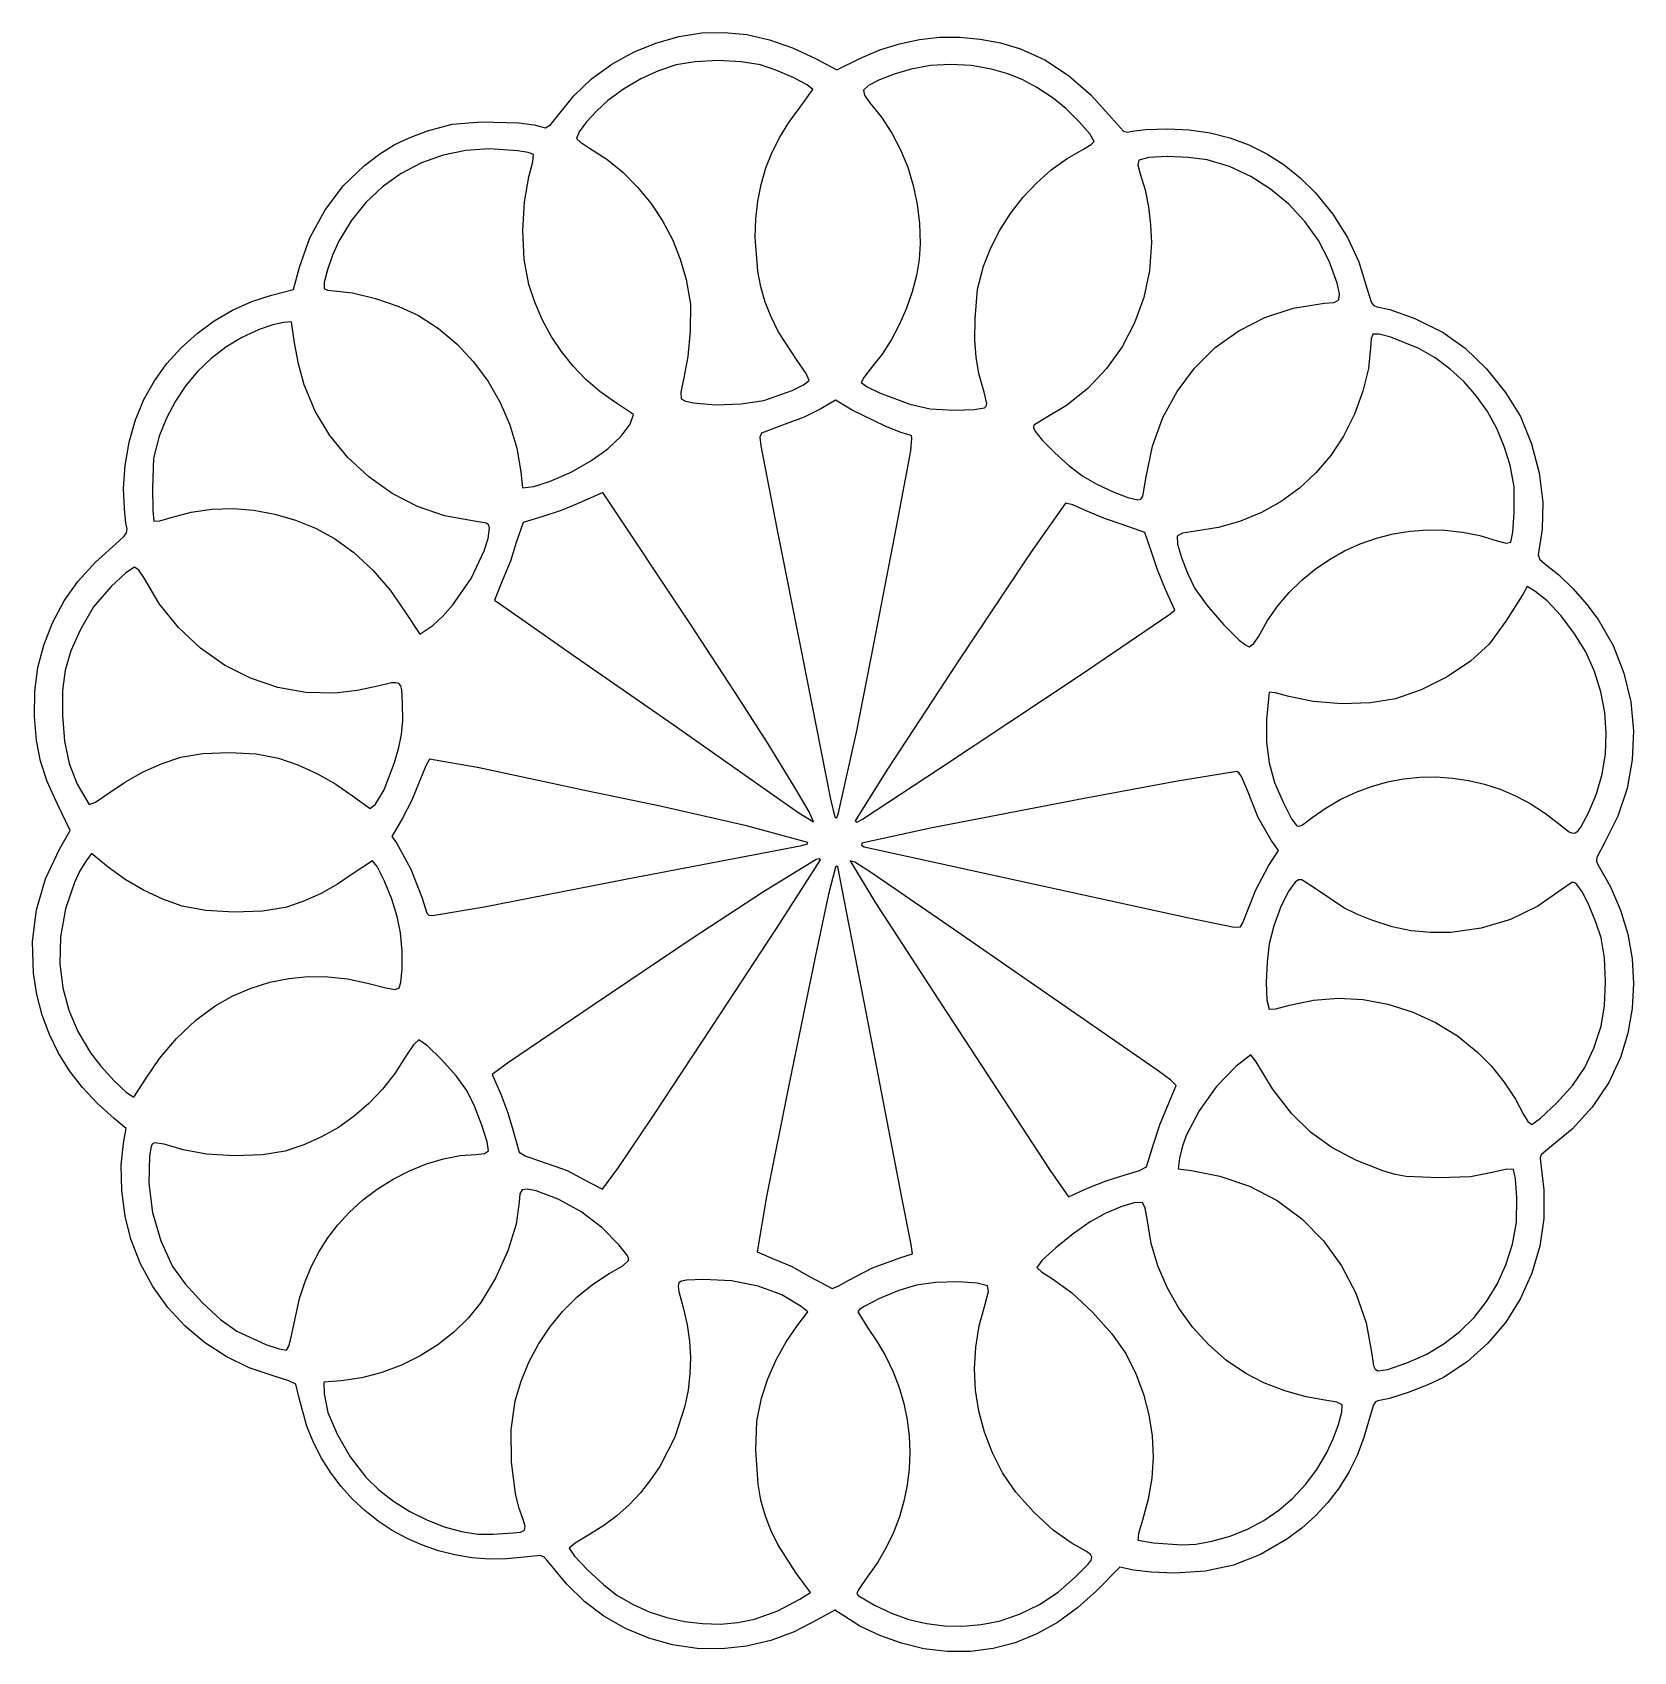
# Model space of a CAD drawing. Extents: x 0 to 11.6, y 0.2 to 11.9.
import ezdxf

# ---------------------------------------------------------------- set-up
doc = ezdxf.new("R2010")
doc.units = 0

msp = doc.modelspace()

# ---------------------------------------------------------------- linework, layer by layer
at = {"layer": 'Layer 1', "color": 7, "linetype": 'CONTINUOUS'}
for p, q in [((4.368936, 11.80332), (4.532538, 11.869558)), ((4.532538, 11.869558), (4.695777, 11.915155)), ((4.695777, 11.915155), (4.858959, 11.940097)), ((4.858959, 11.940097), (5.022392, 11.944375)), ((5.022392, 11.944375), (5.186381, 11.927976)), ((5.186381, 11.927976), (5.351233, 11.890889)), ((5.351233, 11.890889), (5.517256, 11.833103)), ((6.293546, 11.861984), (6.438675, 11.892636)), ((6.438675, 11.892636), (6.585304, 11.908569)), ((6.585304, 11.908569), (6.732721, 11.90974)), ((6.732721, 11.90974), (6.880213, 11.896107)), ((6.880213, 11.896107), (7.027067, 11.86763)), ((7.027067, 11.86763), (7.172572, 11.824267)), ((4.206337, 11.714465), (4.368936, 11.80332)), ((5.517256, 11.833103), (5.684754, 11.754606)), ((5.684754, 11.754606), (5.839005, 11.673187)), ((5.839005, 11.673187), (6.01064, 11.756683)), ((6.01064, 11.756683), (6.15063, 11.816652)), ((6.15063, 11.816652), (6.293546, 11.861984)), ((7.172572, 11.824267), (7.348019, 11.744826)), ((4.05933, 11.607599), (4.206337, 11.714465)), ((4.5459, 11.666178), (4.416218, 11.606365)), ((4.672548, 11.708671), (4.5459, 11.666178)), ((4.81152, 11.731708), (4.672548, 11.708671)), ((4.978174, 11.739259), (4.81152, 11.731708)), ((5.145544, 11.731353), (4.978174, 11.739259)), ((5.286664, 11.708018), (5.145544, 11.731353)), ((5.397255, 11.670347), (5.286664, 11.708018)), ((5.521939, 11.616498), (5.397255, 11.670347)), ((6.25562, 11.640822), (6.148344, 11.599368)), ((6.379422, 11.677682), (6.25562, 11.640822)), ((6.519848, 11.703803), (6.379422, 11.677682)), ((6.66631, 11.71253), (6.519848, 11.703803)), ((6.814986, 11.703864), (6.66631, 11.71253)), ((6.96205, 11.677803), (6.814986, 11.703864)), ((7.079832, 11.644561), (6.96205, 11.677803)), ((7.185371, 11.602374), (7.079832, 11.644561)), ((7.348019, 11.744826), (7.520334, 11.632393)), ((7.520334, 11.632393), (7.684089, 11.491065)), ((3.929985, 11.484444), (4.05933, 11.607599)), ((4.291201, 11.533248), (4.178548, 11.450846)), ((4.416218, 11.606365), (4.291201, 11.533248)), ((5.623812, 11.563823), (5.521939, 11.616498)), ((5.566843, 11.393224), (5.665971, 11.529674)), ((5.665971, 11.529674), (5.623812, 11.563823)), ((6.070279, 11.558926), (6.03411, 11.525101)), ((6.03411, 11.525101), (6.041297, 11.487857)), ((6.148344, 11.599368), (6.070279, 11.558926)), ((7.290892, 11.545505), (7.185371, 11.602374)), ((7.408616, 11.468218), (7.290892, 11.545505)), ((3.820368, 11.34672), (3.929985, 11.484444)), ((4.178548, 11.450846), (4.097083, 11.375824)), ((6.041297, 11.487857), (6.077476, 11.435555)), ((6.077476, 11.435555), (6.163237, 11.328052)), ((7.501892, 11.391941), (7.408616, 11.468218)), ((7.684089, 11.491065), (7.83386, 11.324939)), ((3.047574, 11.277457), (3.259916, 11.294585)), ((3.259916, 11.294585), (3.532149, 11.288104)), ((3.532149, 11.288104), (3.641908, 11.2729)), ((3.761567, 11.272999), (3.820368, 11.34672)), ((4.023625, 11.294902), (3.970506, 11.222972)), ((4.097083, 11.375824), (4.023625, 11.294902)), ((5.424773, 11.184973), (5.490586, 11.29106)), ((5.490586, 11.29106), (5.566843, 11.393224)), ((6.163237, 11.328052), (6.23799, 11.213643)), ((7.599279, 11.29655), (7.501892, 11.391941)), ((7.67593, 11.208266), (7.599279, 11.29655)), ((7.83386, 11.324939), (7.920188, 11.228701)), ((2.626829, 11.127415), (2.736571, 11.179603)), ((2.736571, 11.179603), (2.86918, 11.22895)), ((2.86918, 11.22895), (3.047574, 11.277457)), ((3.641908, 11.2729), (3.724536, 11.250624)), ((3.724536, 11.250624), (3.761567, 11.272999)), ((3.970506, 11.222972), (3.95006, 11.174927)), ((3.95006, 11.174927), (3.977915, 11.146768)), ((5.369355, 11.074829), (5.424773, 11.184973)), ((6.23799, 11.213643), (6.301544, 11.092865)), ((7.707002, 11.153309), (7.67593, 11.208266)), ((7.920188, 11.228701), (7.948116, 11.220372)), ((7.948116, 11.220372), (7.982781, 11.227518)), ((7.982781, 11.227518), (8.082552, 11.239293)), ((8.082552, 11.239293), (8.240795, 11.24419)), ((8.240795, 11.24419), (8.397677, 11.236877)), ((8.397677, 11.236877), (8.548348, 11.214994)), ((8.548348, 11.214994), (8.692612, 11.178625)), ((8.692612, 11.178625), (8.830273, 11.127854)), ((2.411462, 10.979355), (2.523833, 11.063596)), ((2.523833, 11.063596), (2.626829, 11.127415)), ((2.981191, 11.053752), (2.824485, 10.997746)), ((3.14575, 11.087861), (2.981191, 11.053752)), ((3.316255, 11.098906), (3.14575, 11.087861)), ((3.525062, 11.086006), (3.316255, 11.098906)), ((3.598958, 11.073003), (3.525062, 11.086006)), ((3.636885, 11.057644), (3.598958, 11.073003)), ((3.631885, 11.006208), (3.636885, 11.057644)), ((3.977915, 11.146768), (4.044886, 11.103782)), ((4.044886, 11.103782), (4.169764, 11.023527)), ((5.324288, 10.96049), (5.369355, 11.074829)), ((6.301544, 11.092865), (6.353706, 10.966253)), ((7.510475, 11.028878), (7.630237, 11.097859)), ((7.630237, 11.097859), (7.684452, 11.130108)), ((7.684452, 11.130108), (7.707002, 11.153309)), ((8.830273, 11.127854), (8.961135, 11.062766)), ((8.961135, 11.062766), (9.085005, 10.983445)), ((2.256469, 10.831168), (2.411462, 10.979355)), ((2.824485, 10.997746), (2.677535, 10.921011)), ((3.605101, 10.897305), (3.631885, 11.006208)), ((4.169764, 11.023527), (4.286255, 10.929122)), ((4.286255, 10.929122), (4.393226, 10.822109)), ((5.289524, 10.841822), (5.324288, 10.96049)), ((6.353706, 10.966253), (6.394283, 10.834344)), ((7.288906, 10.85101), (7.396239, 10.946058)), ((7.396239, 10.946058), (7.510475, 11.028878)), ((8.031843, 11.016328), (8.024825, 10.982809)), ((8.024825, 10.982809), (8.041805, 10.917817)), ((8.102885, 11.035804), (8.031843, 11.016328)), ((8.237075, 11.04292), (8.102885, 11.035804)), ((8.392742, 11.037441), (8.237075, 11.04292)), ((8.528217, 11.019131), (8.392742, 11.037441)), ((8.68982, 10.970421), (8.528217, 11.019131)), ((8.843769, 10.899077), (8.68982, 10.970421)), ((9.085005, 10.983445), (9.201686, 10.889975)), ((2.122254, 10.652687), (2.256469, 10.831168)), ((2.542246, 10.824715), (2.420523, 10.710025)), ((2.677535, 10.921011), (2.542246, 10.824715)), ((3.57149, 10.715601), (3.605101, 10.897305)), ((4.393226, 10.822109), (4.489546, 10.704025)), ((5.265017, 10.718689), (5.289524, 10.841822)), ((6.394283, 10.834344), (6.423084, 10.697674)), ((7.189854, 10.745343), (7.288906, 10.85101)), ((8.041805, 10.917817), (8.076362, 10.802596)), ((8.987639, 10.807401), (8.843769, 10.899077)), ((9.201686, 10.889975), (9.310983, 10.782441)), ((2.420523, 10.710025), (2.31427, 10.578109)), ((3.560109, 10.505988), (3.57149, 10.715601)), ((4.489546, 10.704025), (4.574081, 10.576411)), ((5.250721, 10.590954), (5.265017, 10.718689)), ((6.423084, 10.697674), (6.439916, 10.55678)), ((7.100459, 10.630668), (7.189854, 10.745343)), ((8.076362, 10.802596), (8.101624, 10.678631)), ((9.119003, 10.697694), (8.987639, 10.807401)), ((9.235435, 10.57226), (9.119003, 10.697694)), ((9.310983, 10.782441), (9.440513, 10.624267)), ((2.01465, 10.453032), (2.122254, 10.652687)), ((2.31427, 10.578109), (2.225392, 10.430134)), ((4.574081, 10.576411), (4.645697, 10.440805)), ((5.246588, 10.458484), (5.250721, 10.590954)), ((7.022099, 10.508595), (7.100459, 10.630668)), ((8.101624, 10.678631), (8.117102, 10.54897)), ((9.440513, 10.624267), (9.545574, 10.456946)), ((3.570992, 10.296533), (3.560109, 10.505988)), ((5.26546, 10.212064), (5.246588, 10.458484)), ((6.439916, 10.55678), (6.444586, 10.412197)), ((6.95615, 10.380733), (7.022099, 10.508595)), ((8.117102, 10.54897), (8.122306, 10.416663)), ((9.334509, 10.4334), (9.235435, 10.57226)), ((9.545574, 10.456946), (9.627146, 10.278661)), ((1.939491, 10.241328), (2.01465, 10.453032)), ((2.225392, 10.430134), (2.180145, 10.328564)), ((4.645697, 10.440805), (4.703262, 10.298747)), ((6.444586, 10.412197), (6.437218, 10.297522)), ((6.90399, 10.248694), (6.95615, 10.380733)), ((8.122306, 10.416663), (8.10822, 10.215368)), ((9.413798, 10.283417), (9.334509, 10.4334)), ((1.896479, 10.079297), (1.939491, 10.241328)), ((2.142544, 10.221869), (2.119693, 10.133035)), ((2.180145, 10.328564), (2.142544, 10.221869)), ((3.604172, 10.115301), (3.570992, 10.296533)), ((4.703262, 10.298747), (4.745643, 10.151776)), ((6.437218, 10.297522), (6.417874, 10.179727)), ((6.861213, 10.081738), (6.90399, 10.248694)), ((9.470876, 10.124613), (9.413798, 10.283417)), ((9.627146, 10.278661), (9.686211, 10.087595)), ((2.119693, 10.133035), (2.118699, 10.085045)), ((3.647101, 9.985724), (3.604172, 10.115301)), ((4.745643, 10.151776), (4.776529, 9.97249)), ((5.288261, 10.097335), (5.26546, 10.212064)), ((6.417874, 10.179727), (6.387295, 10.0607)), ((8.10822, 10.215368), (8.067175, 10.021266)), ((9.488368, 10.047468), (9.470876, 10.124613)), ((1.453775, 9.930014), (1.593029, 9.992519)), ((1.593029, 9.992519), (1.737209, 10.038556)), ((1.737209, 10.038556), (1.896479, 10.079297)), ((2.118699, 10.085045), (2.143112, 10.074523)), ((2.143112, 10.074523), (2.188878, 10.070146)), ((2.188878, 10.070146), (2.323636, 10.054667)), ((2.323636, 10.054667), (2.490146, 10.013866)), ((2.490146, 10.013866), (2.659579, 9.956192)), ((5.320469, 9.986797), (5.288261, 10.097335)), ((5.362457, 9.879353), (5.320469, 9.986797)), ((6.387295, 10.0607), (6.346221, 9.94233)), ((6.84414, 9.865111), (6.861213, 10.081738)), ((8.067175, 10.021266), (8.000547, 9.836591)), ((9.447924, 9.984652), (9.482756, 10.00398)), ((9.482756, 10.00398), (9.488368, 10.047468)), ((9.686211, 10.087595), (9.719124, 9.982829)), ((1.321013, 9.852321), (1.453775, 9.930014)), ((2.659579, 9.956192), (2.803108, 9.890095)), ((2.803108, 9.890095), (2.949247, 9.795595)), ((3.701475, 9.860671), (3.647101, 9.985724)), ((4.776529, 9.97249), (4.775852, 9.775571)), ((5.4146, 9.773906), (5.362457, 9.879353)), ((6.346221, 9.94233), (6.295395, 9.826502)), ((8.756872, 9.780124), (8.94619, 9.876235)), ((8.94619, 9.876235), (9.15198, 9.942843)), ((9.15198, 9.942843), (9.377757, 9.979985)), ((9.377757, 9.979985), (9.447924, 9.984652)), ((9.719124, 9.982829), (9.736587, 9.961696)), ((9.736587, 9.961696), (9.759576, 9.952455)), ((9.759576, 9.952455), (9.851891, 9.933319)), ((9.851891, 9.933319), (10.035394, 9.868677)), ((1.081221, 9.656478), (1.196306, 9.760716)), ((1.196306, 9.760716), (1.321013, 9.852321)), ((1.646703, 9.788015), (1.521892, 9.730101)), ((1.747179, 9.82269), (1.646703, 9.788015)), ((1.823211, 9.839787), (1.747179, 9.82269)), ((1.881836, 9.844368), (1.823211, 9.839787)), ((1.903474, 9.690839), (1.881836, 9.844368)), ((2.949247, 9.795595), (3.083206, 9.682937)), ((3.766547, 9.741167), (3.701475, 9.860671)), ((4.775852, 9.775571), (4.758196, 9.592509)), ((5.550841, 9.564616), (5.4146, 9.773906)), ((6.295395, 9.826502), (6.235555, 9.715105)), ((6.841644, 9.711633), (6.84414, 9.865111)), ((8.000547, 9.836591), (7.909715, 9.663582)), ((8.586143, 9.65694), (8.756872, 9.780124)), ((9.730208, 9.754204), (9.717284, 9.720262)), ((9.775945, 9.753951), (9.730208, 9.754204)), ((9.860054, 9.732625), (9.775945, 9.753951)), ((10.035394, 9.868677), (10.240855, 9.767673)), ((10.240855, 9.767673), (10.398852, 9.653675)), ((0.97732, 9.540885), (1.081221, 9.656478)), ((1.405895, 9.660033), (1.299198, 9.578332)), ((1.521892, 9.730101), (1.405895, 9.660033)), ((1.932991, 9.538475), (1.903474, 9.690839)), ((3.083206, 9.682937), (3.203466, 9.554441)), ((3.841571, 9.628234), (3.766547, 9.741167)), ((6.235555, 9.715105), (6.167443, 9.610026)), ((6.849676, 9.58698), (6.841644, 9.711633)), ((7.909715, 9.663582), (7.796053, 9.504473)), ((8.436123, 9.509114), (8.586143, 9.65694)), ((9.711908, 9.654538), (9.697729, 9.506388)), ((9.717284, 9.720262), (9.711908, 9.654538)), ((10.06406, 9.651224), (9.860054, 9.732625)), ((10.182409, 9.582825), (10.06406, 9.651224)), ((10.398852, 9.653675), (10.554834, 9.503098)), ((0.886171, 9.415215), (0.97732, 9.540885)), ((1.299198, 9.578332), (1.202287, 9.485516)), ((1.973569, 9.387748), (1.932991, 9.538475)), ((3.203466, 9.554441), (3.308511, 9.412423)), ((3.925798, 9.522897), (3.841571, 9.628234)), ((4.018483, 9.426179), (3.925798, 9.522897)), ((4.758196, 9.592509), (4.729108, 9.437987)), ((5.616569, 9.468163), (5.550841, 9.564616)), ((6.167443, 9.610026), (6.0918, 9.513153)), ((6.870987, 9.468347), (6.849676, 9.58698)), ((10.291993, 9.501897), (10.182409, 9.582825)), ((0.809336, 9.280745), (0.886171, 9.415215)), ((1.202287, 9.485516), (1.115649, 9.382106)), ((3.308511, 9.412423), (3.396822, 9.2592)), ((4.118879, 9.339104), (4.018483, 9.426179)), ((4.729108, 9.437987), (4.706756, 9.334388)), ((5.596557, 9.386343), (5.63778, 9.418131)), ((5.63778, 9.418131), (5.616569, 9.468163)), ((6.035659, 9.441256), (6.016989, 9.403776)), ((6.016989, 9.403776), (6.060813, 9.372818)), ((6.0918, 9.513153), (6.035659, 9.441256)), ((6.908327, 9.332929), (6.870987, 9.468347)), ((7.796053, 9.504473), (7.66094, 9.3615)), ((8.308933, 9.339076), (8.436123, 9.509114)), ((9.697729, 9.506388), (9.657779, 9.341689)), ((10.39211, 9.409339), (10.291993, 9.501897)), ((10.482057, 9.306049), (10.39211, 9.409339)), ((10.554834, 9.503098), (10.693794, 9.332294)), ((1.115649, 9.382106), (1.039768, 9.268621)), ((2.052316, 9.19715), (1.973569, 9.387748)), ((4.226238, 9.262695), (4.118879, 9.339104)), ((4.706756, 9.334388), (4.709198, 9.28572)), ((4.709198, 9.28572), (4.742286, 9.268375)), ((5.309136, 9.274226), (5.515984, 9.346484)), ((5.515984, 9.346484), (5.596557, 9.386343)), ((6.060813, 9.372818), (6.150309, 9.328841)), ((6.150309, 9.328841), (6.36869, 9.245708)), ((6.92801, 9.250717), (6.908327, 9.332929)), ((7.66094, 9.3615), (7.505752, 9.236901)), ((8.20669, 9.149257), (8.308933, 9.339076)), ((9.657779, 9.341689), (9.595943, 9.173157)), ((10.561133, 9.192926), (10.482057, 9.306049)), ((10.693794, 9.332294), (10.800728, 9.157614)), ((0.748401, 9.134154), (0.809336, 9.280745)), ((1.039768, 9.268621), (0.975131, 9.145581)), ((2.158944, 9.020304), (2.052316, 9.19715)), ((3.396822, 9.2592), (3.466882, 9.09709)), ((4.364698, 9.172507), (4.226238, 9.262695)), ((4.338538, 9.101732), (4.364698, 9.172507)), ((4.742286, 9.268375), (4.798793, 9.255355)), ((4.798793, 9.255355), (4.959168, 9.242734)), ((4.959168, 9.242734), (5.144543, 9.248731)), ((5.144543, 9.248731), (5.309136, 9.274226)), ((5.723089, 9.212476), (5.602685, 9.153603)), ((5.830859, 9.275638), (5.723089, 9.212476)), ((5.951615, 9.204242), (5.830859, 9.275638)), ((6.189588, 9.087144), (5.951615, 9.204242)), ((6.36869, 9.245708), (6.517331, 9.213818)), ((6.517331, 9.213818), (6.695517, 9.204403)), ((6.695517, 9.204403), (6.83717, 9.208793)), ((6.83717, 9.208793), (6.911419, 9.220317)), ((6.911419, 9.220317), (6.92416, 9.232261)), ((6.92416, 9.232261), (6.92801, 9.250717)), ((7.505752, 9.236901), (7.331866, 9.13291)), ((9.595943, 9.173157), (9.516104, 9.013506)), ((10.628636, 9.070869), (10.561133, 9.192926)), ((0.702262, 8.971498), (0.748401, 9.134154)), ((0.975131, 9.145581), (0.922225, 9.013506)), ((3.466882, 9.09709), (3.517174, 8.928411)), ((4.27464, 9.014409), (4.338538, 9.101732)), ((5.464538, 9.100753), (5.293441, 9.037029)), ((5.602685, 9.153603), (5.464538, 9.100753)), ((6.304056, 9.041086), (6.189588, 9.087144)), ((7.270037, 9.093562), (7.266577, 9.07648)), ((7.266577, 9.07648), (7.276134, 9.053603)), ((7.331866, 9.13291), (7.270037, 9.093562)), ((7.276134, 9.053603), (7.329278, 8.985059)), ((8.131516, 8.942086), (8.20669, 9.149257)), ((10.683864, 8.940776), (10.628636, 9.070869)), ((10.800728, 9.157614), (10.881803, 8.959921)), ((0.673117, 8.802463), (0.702262, 8.971498)), ((0.922225, 9.013506), (0.880872, 8.854616)), ((2.290092, 8.859926), (2.158944, 9.020304)), ((4.177719, 8.923733), (4.27464, 9.014409)), ((5.293441, 9.037029), (5.281827, 9.006884)), ((5.281827, 9.006884), (5.288397, 8.945437)), ((5.288397, 8.945437), (5.40515, 8.345204)), ((6.371218, 9.022537), (6.304056, 9.041086)), ((6.380335, 9.017781), (6.371218, 9.022537)), ((6.376579, 8.907841), (6.384747, 9.000296)), ((6.384747, 9.000296), (6.380335, 9.017781)), ((7.329278, 8.985059), (7.420512, 8.892935)), ((8.08553, 8.719995), (8.131516, 8.942086)), ((9.516104, 9.013506), (9.42381, 8.874231)), ((10.726116, 8.803545), (10.683864, 8.940776)), ((10.881803, 8.959921), (10.937003, 8.747692)), ((0.880872, 8.854616), (0.87151, 8.64027)), ((2.442398, 8.718733), (2.290092, 8.859926)), ((3.517174, 8.928411), (3.546179, 8.755479)), ((3.911794, 8.754294), (4.054522, 8.835197)), ((4.054522, 8.835197), (4.177719, 8.923733)), ((6.272134, 8.35791), (6.376579, 8.907841)), ((7.420512, 8.892935), (7.526676, 8.799054)), ((9.42381, 8.874231), (9.316846, 8.748467)), ((0.663166, 8.636737), (0.673117, 8.802463)), ((2.6125, 8.59944), (2.442398, 8.718733)), ((3.546179, 8.755479), (3.558106, 8.639062)), ((3.754751, 8.684667), (3.911794, 8.754294)), ((7.526676, 8.799054), (7.624607, 8.725241)), ((7.624607, 8.725241), (7.726533, 8.666907)), ((8.060599, 8.579875), (8.08553, 8.719995)), ((9.316846, 8.748467), (9.196542, 8.637066)), ((10.754386, 8.646469), (10.726116, 8.803545)), ((10.937003, 8.747692), (10.963395, 8.536175)), ((0.668324, 8.48645), (0.663166, 8.636737)), ((0.87151, 8.64027), (0.874402, 8.475069)), ((2.797036, 8.504763), (2.6125, 8.59944)), ((3.558106, 8.639062), (3.641194, 8.649716)), ((3.641194, 8.649716), (3.754751, 8.684667)), ((4.141497, 8.607106), (3.983403, 8.535031)), ((4.771656, 7.658839), (4.141497, 8.607106)), ((7.726533, 8.666907), (7.844045, 8.611643)), ((7.844045, 8.611643), (7.951946, 8.570253)), ((8.046173, 8.558056), (8.060599, 8.579875)), ((9.196542, 8.637066), (9.064226, 8.54088)), ((10.75665, 8.460764), (10.754386, 8.646469)), ((0.68012, 8.382325), (0.668324, 8.48645)), ((0.874402, 8.475069), (0.882843, 8.399089)), ((1.009279, 8.424582), (1.153291, 8.462853)), ((1.153291, 8.462853), (1.302522, 8.484226)), ((1.302522, 8.484226), (1.454918, 8.488964)), ((1.454918, 8.488964), (1.608425, 8.477332)), ((1.608425, 8.477332), (1.76099, 8.449593)), ((2.992644, 8.43742), (2.797036, 8.504763)), ((3.839797, 8.475315), (3.70622, 8.432952)), ((3.983403, 8.535031), (3.839797, 8.475315)), ((7.498401, 8.527986), (7.244886, 8.167766)), ((7.552931, 8.515649), (7.498401, 8.527986)), ((7.650144, 8.472984), (7.552931, 8.515649)), ((7.781607, 8.416405), (7.650144, 8.472984)), ((7.951946, 8.570253), (8.025041, 8.553541)), ((8.025041, 8.553541), (8.046173, 8.558056)), ((8.92123, 8.460759), (8.768882, 8.397556)), ((9.064226, 8.54088), (8.92123, 8.460759)), ((10.746326, 8.317051), (10.75665, 8.460764)), ((10.963395, 8.536175), (10.958041, 8.340615)), ((0.687904, 8.341312), (0.68012, 8.382325)), ((0.882843, 8.399089), (0.925096, 8.401445)), ((0.925096, 8.401445), (1.009279, 8.424582)), ((1.76099, 8.449593), (1.910559, 8.406012)), ((1.910559, 8.406012), (2.055079, 8.346854)), ((2.055079, 8.346854), (2.192495, 8.272381)), ((3.195962, 8.400125), (2.992644, 8.43742)), ((3.297867, 8.383127), (3.195962, 8.400125)), ((3.314145, 8.369607), (3.297867, 8.383127)), ((3.307893, 8.271807), (3.317781, 8.348282)), ((3.317781, 8.348282), (3.314145, 8.369607)), ((3.563178, 8.388175), (3.51323, 8.24211)), ((3.70622, 8.432952), (3.563178, 8.388175)), ((5.40515, 8.345204), (5.587649, 7.42403)), ((6.108928, 7.50531), (6.272134, 8.35791)), ((7.918483, 8.370613), (7.781607, 8.416405)), ((8.075821, 8.316829), (7.918483, 8.370613)), ((8.608512, 8.352122), (8.441451, 8.325309)), ((8.768882, 8.397556), (8.608512, 8.352122)), ((0.459774, 8.100892), (0.631668, 8.25589)), ((0.631668, 8.25589), (0.667584, 8.288287)), ((0.667584, 8.288287), (0.685028, 8.313364)), ((0.685028, 8.313364), (0.687904, 8.341312)), ((2.192495, 8.272381), (2.333691, 8.17025)), ((3.280471, 8.1822), (3.307893, 8.271807)), ((3.51323, 8.24211), (3.470341, 8.108171)), ((8.124057, 8.176604), (8.075821, 8.316829)), ((8.348296, 8.309671), (8.30863, 8.288523)), ((8.30863, 8.288523), (8.31213, 8.231608)), ((8.31213, 8.231608), (8.340081, 8.134548)), ((8.441451, 8.325309), (8.348296, 8.309671)), ((9.52372, 8.18216), (9.637788, 8.233606)), ((9.637788, 8.233606), (9.755881, 8.274933)), ((9.755881, 8.274933), (9.877243, 8.305838)), ((9.877243, 8.305838), (10.00112, 8.326021)), ((10.00112, 8.326021), (10.126758, 8.33518)), ((10.126758, 8.33518), (10.253402, 8.333013)), ((10.253402, 8.333013), (10.380298, 8.319219)), ((10.380298, 8.319219), (10.506692, 8.293497)), ((10.506692, 8.293497), (10.631829, 8.255545)), ((10.631829, 8.255545), (10.697402, 8.238358)), ((10.697402, 8.238358), (10.730906, 8.24615)), ((10.730906, 8.24615), (10.746326, 8.317051)), ((10.958041, 8.340615), (10.930072, 8.153684)), ((2.333691, 8.17025), (2.471553, 8.04221)), ((3.184369, 7.983078), (3.280471, 8.1822)), ((3.470341, 8.108171), (3.414047, 7.970514)), ((7.244886, 8.167766), (6.722226, 7.385699)), ((8.166461, 8.044745), (8.124057, 8.176604)), ((8.340081, 8.134548), (8.384817, 8.019689)), ((9.310672, 8.050115), (9.414429, 8.120896)), ((9.414429, 8.120896), (9.52372, 8.18216)), ((10.930072, 8.153684), (10.940892, 8.1206)), ((10.940892, 8.1206), (10.989434, 8.079566)), ((0.330456, 7.960682), (0.459774, 8.100892)), ((0.679162, 8.023608), (0.571897, 7.923515)), ((0.740958, 8.065239), (0.679162, 8.023608)), ((0.773094, 8.042984), (0.740958, 8.065239)), ((0.809171, 7.988475), (0.773094, 8.042984)), ((2.471553, 8.04221), (2.597704, 7.896935)), ((8.223995, 7.902622), (8.166461, 8.044745)), ((8.384817, 8.019689), (8.438674, 7.909377)), ((9.213202, 7.970119), (9.310672, 8.050115)), ((10.989434, 8.079566), (11.079925, 8.007437)), ((11.079925, 8.007437), (11.1832, 7.906622)), ((0.230455, 7.818962), (0.330456, 7.960682)), ((0.571897, 7.923515), (0.443678, 7.77611)), ((0.923915, 7.796548), (0.809171, 7.988475)), ((2.597704, 7.896935), (2.703766, 7.743098)), ((3.052163, 7.789901), (3.184369, 7.983078)), ((3.414047, 7.970514), (3.355622, 7.824156)), ((8.292302, 7.753188), (8.223995, 7.902622)), ((8.438674, 7.909377), (8.524404, 7.787267)), ((9.040142, 7.783687), (9.122774, 7.881209)), ((9.122774, 7.881209), (9.213202, 7.970119)), ((10.849449, 7.923008), (10.81803, 7.865036)), ((10.905848, 7.890266), (10.849449, 7.923008)), ((10.995579, 7.819439), (10.905848, 7.890266)), ((11.1832, 7.906622), (11.283562, 7.793601)), ((0.146512, 7.659428), (0.230455, 7.818962)), ((0.443678, 7.77611), (0.34917, 7.611942)), ((1.062062, 7.625475), (0.923915, 7.796548)), ((2.979612, 7.707725), (3.052163, 7.789901)), ((3.355622, 7.824156), (3.480442, 7.737006)), ((8.524404, 7.787267), (8.644727, 7.648399)), ((8.96606, 7.677855), (9.040142, 7.783687)), ((10.81803, 7.865036), (10.69566, 7.671225)), ((11.096701, 7.710557), (10.995579, 7.819439)), ((11.283562, 7.793601), (11.365318, 7.684854)), ((0.083599, 7.499294), (0.146512, 7.659428)), ((2.703766, 7.743098), (2.813691, 7.577621)), ((2.813691, 7.577621), (2.906542, 7.641654)), ((2.906542, 7.641654), (2.979612, 7.707725)), ((3.480442, 7.737006), (3.95006, 7.407651)), ((5.09647, 7.162128), (4.771656, 7.658839)), ((7.60489, 7.280851), (8.248008, 7.718313)), ((8.248008, 7.718313), (8.292302, 7.753188)), ((8.644727, 7.648399), (8.760654, 7.534488)), ((8.901284, 7.564013), (8.96606, 7.677855)), ((10.69566, 7.671225), (10.574269, 7.50531)), ((11.19456, 7.581169), (11.096701, 7.710557)), ((11.365318, 7.684854), (11.472904, 7.495092)), ((0.34917, 7.611942), (0.280545, 7.456166)), ((1.220266, 7.477279), (1.062062, 7.625475)), ((8.760654, 7.534488), (8.804787, 7.499927)), ((8.865178, 7.509764), (8.901284, 7.564013)), ((11.274501, 7.448823), (11.19456, 7.581169)), ((0.041506, 7.335043), (0.083599, 7.499294)), ((0.280545, 7.456166), (0.23913, 7.316206)), ((1.39518, 7.353983), (1.220266, 7.477279)), ((3.95006, 7.407651), (4.652107, 6.921435)), ((5.587649, 7.42403), (5.792821, 6.380937)), ((5.983985, 6.877186), (6.108928, 7.50531)), ((8.804787, 7.499927), (8.833201, 7.487248)), ((8.833201, 7.487248), (8.865178, 7.509764)), ((10.574269, 7.50531), (10.437812, 7.381649)), ((11.33813, 7.306113), (11.274501, 7.448823)), ((11.472904, 7.495092), (11.55156, 7.295091)), ((0.019629, 7.163504), (0.041506, 7.335043)), ((0.23913, 7.316206), (0.220018, 7.168763)), ((1.583459, 7.257612), (1.39518, 7.353983)), ((6.722226, 7.385699), (6.206309, 6.598619)), ((10.437812, 7.381649), (10.268254, 7.268086)), ((11.384339, 7.159172), (11.33813, 7.306113)), ((11.55156, 7.295091), (11.601193, 7.088144)), ((0.220018, 7.168763), (0.218302, 6.990537)), ((1.781757, 7.190189), (1.583459, 7.257612)), ((1.986726, 7.153739), (1.781757, 7.190189)), ((2.357163, 7.169597), (2.195021, 7.150285)), ((2.508962, 7.200392), (2.357163, 7.169597)), ((2.608294, 7.224007), (2.508962, 7.200392)), ((2.639443, 7.22569), (2.608294, 7.224007)), ((2.660842, 7.218889), (2.639443, 7.22569)), ((2.674437, 7.202305), (2.660842, 7.218889)), ((2.682173, 7.174637), (2.674437, 7.202305)), ((2.687853, 7.080848), (2.682173, 7.174637)), ((6.584721, 6.602199), (7.60489, 7.280851)), ((10.081419, 7.173847), (9.893134, 7.108161)), ((10.268254, 7.268086), (10.081419, 7.173847)), ((0.017364, 6.981506), (0.019629, 7.163504)), ((2.195021, 7.150285), (1.986726, 7.153739)), ((2.68846, 6.950408), (2.687853, 7.080848)), ((5.340326, 6.782821), (5.09647, 7.162128)), ((8.978336, 7.157066), (8.958653, 6.96005)), ((9.024448, 7.152499), (8.978336, 7.157066)), ((9.120207, 7.126416), (9.024448, 7.152499)), ((9.297246, 7.089034), (9.120207, 7.126416)), ((9.505215, 7.073055), (9.297246, 7.089034)), ((9.713912, 7.079193), (9.505215, 7.073055)), ((9.893134, 7.108161), (9.713912, 7.079193)), ((11.413098, 7.009644), (11.384339, 7.159172)), ((11.601193, 7.088144), (11.621711, 6.877545)), ((0.030633, 6.806217), (0.017364, 6.981506)), ((0.218302, 6.990537), (0.232771, 6.802311)), ((2.680726, 6.849028), (2.68846, 6.950408)), ((8.958653, 6.96005), (8.958965, 6.795046)), ((11.424381, 6.859172), (11.413098, 7.009644)), ((2.661703, 6.755184), (2.680726, 6.849028)), ((4.652107, 6.921435), (5.329441, 6.445965)), ((5.852624, 6.281595), (5.983985, 6.877186)), ((11.418159, 6.709401), (11.424381, 6.859172)), ((11.621711, 6.877545), (11.613022, 6.666588)), ((0.058891, 6.655472), (0.030633, 6.806217)), ((0.232771, 6.802311), (0.267659, 6.639482)), ((1.078166, 6.685733), (1.238186, 6.71289)), ((1.238186, 6.71289), (1.430524, 6.720529)), ((1.430524, 6.720529), (1.624079, 6.708966)), ((1.624079, 6.708966), (1.787749, 6.678518)), ((2.62844, 6.647355), (2.661703, 6.755184)), ((5.54173, 6.453912), (5.340326, 6.782821)), ((8.958965, 6.795046), (8.97788, 6.64552)), ((11.394406, 6.561974), (11.418159, 6.709401)), ((0.10757, 6.508239), (0.058891, 6.655472)), ((0.267659, 6.639482), (0.326503, 6.490274)), ((0.675625, 6.507624), (0.805775, 6.579769)), ((0.805775, 6.579769), (0.94195, 6.640132)), ((0.94195, 6.640132), (1.078166, 6.685733)), ((1.787749, 6.678518), (1.928176, 6.629873)), ((1.928176, 6.629873), (2.0697, 6.565538)), ((2.553044, 6.447525), (2.62844, 6.647355)), ((2.855309, 6.623093), (2.813661, 6.516281)), ((2.883114, 6.671013), (2.855309, 6.623093)), ((3.244004, 6.608278), (2.883114, 6.671013)), ((4.032417, 6.439051), (3.244004, 6.608278)), ((6.206309, 6.598619), (5.973028, 6.223357)), ((6.024657, 6.234665), (6.584721, 6.602199)), ((8.741628, 6.580357), (8.311546, 6.511649)), ((8.759307, 6.570509), (8.741628, 6.580357)), ((8.97788, 6.64552), (9.017119, 6.502836)), ((11.613022, 6.666588), (11.575033, 6.458566)), ((0.182099, 6.343488), (0.10757, 6.508239)), ((0.326503, 6.490274), (0.412841, 6.342913)), ((0.557483, 6.426672), (0.675625, 6.507624)), ((2.0697, 6.565538), (2.204426, 6.489527)), ((2.204426, 6.489527), (2.32446, 6.405849)), ((2.813661, 6.516281), (2.754867, 6.373494)), ((8.311546, 6.511649), (7.634753, 6.385467)), ((8.777509, 6.545411), (8.759307, 6.570509)), ((8.819403, 6.442512), (8.777509, 6.545411)), ((9.017119, 6.502836), (9.078399, 6.358359)), ((9.607544, 6.431974), (9.720465, 6.473773)), ((9.720465, 6.473773), (9.835769, 6.505654)), ((9.835769, 6.505654), (9.952802, 6.527633)), ((9.952802, 6.527633), (10.070909, 6.539726)), ((10.070909, 6.539726), (10.189437, 6.541946)), ((10.189437, 6.541946), (10.307731, 6.53431)), ((10.307731, 6.53431), (10.425138, 6.516831)), ((10.425138, 6.516831), (10.541002, 6.489526)), ((10.541002, 6.489526), (10.65467, 6.452408)), ((11.353092, 6.418536), (11.394406, 6.561974)), ((0.412841, 6.342913), (0.459553, 6.35944)), ((0.459553, 6.35944), (0.557483, 6.426672)), ((2.32446, 6.405849), (2.452611, 6.313562)), ((2.452611, 6.313562), (2.491073, 6.344813)), ((2.491073, 6.344813), (2.553044, 6.447525)), ((2.754867, 6.373494), (2.685843, 6.239082)), ((4.556221, 6.330034), (4.032417, 6.439051)), ((5.329441, 6.445965), (5.564554, 6.280556)), ((5.637637, 6.289446), (5.54173, 6.453912)), ((5.792821, 6.380937), (5.824615, 6.250415)), ((7.634753, 6.385467), (6.518378, 6.170526)), ((8.89695, 6.24708), (8.819403, 6.442512)), ((9.078399, 6.358359), (9.138497, 6.237857)), ((9.391469, 6.318568), (9.497661, 6.380245)), ((9.497661, 6.380245), (9.607544, 6.431974)), ((10.65467, 6.452408), (10.765487, 6.405493)), ((10.765487, 6.405493), (10.8728, 6.348796)), ((10.8728, 6.348796), (10.975954, 6.282331)), ((11.294191, 6.28073), (11.353092, 6.418536)), ((11.575033, 6.458566), (11.507651, 6.256774)), ((0.275849, 6.153896), (0.182099, 6.343488)), ((2.685843, 6.239082), (2.609534, 6.110634)), ((5.183463, 6.186301), (4.556221, 6.330034)), ((5.564554, 6.280556), (5.669936, 6.216398)), ((5.669936, 6.216398), (5.637637, 6.289446)), ((5.824615, 6.250415), (5.838919, 6.246081)), ((5.838919, 6.246081), (5.852624, 6.281595)), ((5.985903, 6.215112), (6.024657, 6.234665)), ((8.992108, 6.083856), (8.89695, 6.24708)), ((9.138497, 6.237857), (9.177689, 6.187582)), ((9.220043, 6.194838), (9.289623, 6.246929)), ((9.289623, 6.246929), (9.391469, 6.318568)), ((10.975954, 6.282331), (11.074295, 6.206114)), ((11.239237, 6.177959), (11.294191, 6.28073)), ((11.507651, 6.256774), (11.410785, 6.064505)), ((0.198602, 6.017908), (0.275849, 6.153896)), ((2.609534, 6.110634), (2.644727, 6.062906)), ((5.628341, 6.067592), (5.183463, 6.186301)), ((5.973028, 6.223357), (5.985903, 6.215112)), ((6.518378, 6.170526), (6.022053, 6.062395)), ((9.177689, 6.187582), (9.196967, 6.184812)), ((9.196967, 6.184812), (9.220043, 6.194838)), ((11.074295, 6.206114), (11.149055, 6.147359)), ((11.149055, 6.147359), (11.175312, 6.135238)), ((11.175312, 6.135238), (11.197447, 6.135738)), ((11.197447, 6.135738), (11.217932, 6.149699)), ((11.217932, 6.149699), (11.239237, 6.177959)), ((0.096657, 5.802032), (0.198602, 6.017908)), ((2.644727, 6.062906), (2.747176, 5.87208)), ((5.295695, 5.989109), (5.586448, 6.043487)), ((5.586448, 6.043487), (5.627468, 6.056721)), ((5.627468, 6.056721), (5.628341, 6.067592)), ((6.022053, 6.062395), (6.01916, 6.047704)), ((6.01916, 6.047704), (6.038944, 6.03608)), ((6.038944, 6.03608), (7.60766, 5.691131)), ((8.972152, 5.896811), (9.044041, 6.008037)), ((9.044041, 6.008037), (8.992108, 6.083856)), ((11.410785, 6.064505), (11.354769, 5.958109)), ((0.391613, 5.933632), (0.34641, 5.860682)), ((0.429473, 5.986802), (0.391613, 5.933632)), ((0.55062, 5.88832), (0.429473, 5.986802)), ((0.673415, 5.798988), (0.55062, 5.88832)), ((2.468927, 5.933897), (2.329932, 5.8407)), ((2.503952, 5.891368), (2.468927, 5.933897)), ((2.555992, 5.786756), (2.503952, 5.891368)), ((4.293242, 5.798409), (5.295695, 5.989109)), ((5.689629, 5.944109), (5.308275, 5.70817)), ((5.428687, 5.483752), (5.720157, 5.941756)), ((5.71119, 5.94825), (5.689629, 5.944109)), ((5.720157, 5.941756), (5.71119, 5.94825)), ((5.829124, 5.887528), (5.779775, 5.692232)), ((5.841461, 5.895211), (5.829124, 5.887528)), ((5.846593, 5.889152), (5.841461, 5.895211)), ((5.909153, 5.564935), (5.846593, 5.889152)), ((5.970977, 5.922676), (5.936904, 5.933745)), ((5.936904, 5.933745), (6.115181, 5.63698)), ((6.090232, 5.847526), (5.970977, 5.922676)), ((8.880957, 5.723711), (8.972152, 5.896811)), ((11.354769, 5.958109), (11.352083, 5.930561)), ((11.352083, 5.930561), (11.362334, 5.907321)), ((11.362334, 5.907321), (11.455222, 5.74455)), ((0.030478, 5.577768), (0.096657, 5.802032)), ((0.305832, 5.776465), (0.241402, 5.585276)), ((0.34641, 5.860682), (0.305832, 5.776465)), ((0.807901, 5.719998), (0.673415, 5.798988)), ((2.216225, 5.763235), (2.092506, 5.694782)), ((2.329932, 5.8407), (2.216225, 5.763235)), ((2.609666, 5.654521), (2.555992, 5.786756)), ((2.747176, 5.87208), (2.829187, 5.662964)), ((3.279603, 5.600719), (4.293242, 5.798409)), ((6.686486, 5.437295), (6.090232, 5.847526)), ((9.166497, 5.777959), (9.115591, 5.70821)), ((9.190303, 5.795805), (9.166497, 5.777959)), ((9.214296, 5.796325), (9.190303, 5.795805)), ((9.317298, 5.726984), (9.214296, 5.796325)), ((11.17299, 5.776441), (11.104602, 5.727771)), ((11.192058, 5.775981), (11.17299, 5.776441)), ((11.211128, 5.762256), (11.192058, 5.775981)), ((11.251045, 5.70532), (11.211128, 5.762256)), ((0.948147, 5.65447), (0.807901, 5.719998)), ((1.088219, 5.605525), (0.948147, 5.65447)), ((2.092506, 5.694782), (1.964212, 5.638041)), ((2.649593, 5.529123), (2.609666, 5.654521)), ((2.829187, 5.662964), (2.862981, 5.553261)), ((5.308275, 5.70817), (4.789953, 5.368758)), ((5.779775, 5.692232), (5.685659, 5.247222)), ((7.60766, 5.691131), (8.393366, 5.519816)), ((8.784863, 5.477826), (8.880957, 5.723711)), ((9.115591, 5.70821), (9.06042, 5.594962)), ((9.518452, 5.592152), (9.317298, 5.726984)), ((11.104602, 5.727771), (10.926679, 5.603349)), ((11.300083, 5.607106), (11.251045, 5.70532)), ((11.455222, 5.74455), (11.527873, 5.575073)), ((0.000808, 5.348629), (0.030478, 5.577768)), ((0.241402, 5.585276), (0.204028, 5.382162)), ((1.259453, 5.574183), (1.088219, 5.605525)), ((1.465596, 5.561783), (1.259453, 5.574183)), ((1.67019, 5.5688), (1.465596, 5.561783)), ((1.83678, 5.595714), (1.67019, 5.5688)), ((1.964212, 5.638041), (1.83678, 5.595714)), ((2.671777, 5.410292), (2.649593, 5.529123)), ((2.862981, 5.553261), (2.879367, 5.538852)), ((2.879367, 5.538852), (2.904245, 5.536528)), ((2.904245, 5.536528), (3.279603, 5.600719)), ((6.054459, 4.82307), (5.909153, 5.564935)), ((6.115181, 5.63698), (6.638633, 4.832101)), ((9.06042, 5.594962), (9.010937, 5.461659)), ((9.613337, 5.545534), (9.518452, 5.592152)), ((9.723399, 5.502284), (9.613337, 5.545534)), ((10.926679, 5.603349), (10.727889, 5.507788)), ((11.348418, 5.489394), (11.300083, 5.607106)), ((11.527873, 5.575073), (11.580099, 5.400492)), ((2.683861, 5.278808), (2.671777, 5.410292)), ((4.999709, 4.829929), (5.428687, 5.483752)), ((8.172104, 4.408774), (6.686486, 5.437295)), ((8.393366, 5.519816), (8.723996, 5.45274)), ((8.723996, 5.45274), (8.770275, 5.45568)), ((8.770275, 5.45568), (8.784863, 5.477826)), ((9.010937, 5.461659), (8.977091, 5.331745)), ((9.870862, 5.455415), (9.723399, 5.502284)), ((10.008664, 5.426216), (9.870862, 5.455415)), ((10.14716, 5.413104), (10.008664, 5.426216)), ((10.296704, 5.414491), (10.14716, 5.413104)), ((10.515481, 5.443898), (10.296704, 5.414491)), ((10.727889, 5.507788), (10.515481, 5.443898)), ((11.386227, 5.373968), (11.348418, 5.489394)), ((0.008387, 5.118124), (0.000808, 5.348629)), ((0.204028, 5.382162), (0.199416, 5.18922)), ((4.789953, 5.368758), (4.085526, 4.896138)), ((8.977091, 5.331745), (8.961812, 5.200788)), ((11.410951, 5.229746), (11.386227, 5.373968)), ((11.580099, 5.400492), (11.611708, 5.222411)), ((0.199416, 5.18922), (0.222595, 5.011378)), ((2.684934, 5.15256), (2.683861, 5.278808)), ((5.685659, 5.247222), (5.494404, 4.317328)), ((8.961812, 5.200788), (8.956609, 5.050612)), ((11.419108, 5.056643), (11.410951, 5.229746)), ((11.611708, 5.222411), (11.622512, 5.042431)), ((0.033444, 4.962902), (0.008387, 5.118124)), ((1.588399, 5.010014), (1.724038, 5.052631)), ((1.724038, 5.052631), (1.862479, 5.080695)), ((1.862479, 5.080695), (2.00315, 5.09412)), ((2.00315, 5.09412), (2.14548, 5.092823)), ((2.14548, 5.092823), (2.288898, 5.076717)), ((2.288898, 5.076717), (2.432833, 5.045719)), ((2.674081, 5.049436), (2.684934, 5.15256)), ((11.410715, 4.8819), (11.419108, 5.056643)), ((0.072155, 4.814634), (0.033444, 4.962902)), ((0.222595, 5.011378), (0.265501, 4.84943)), ((1.32781, 4.881461), (1.456132, 4.952929)), ((1.456132, 4.952929), (1.588399, 5.010014)), ((2.432833, 5.045719), (2.567082, 5.010708)), ((2.567082, 5.010708), (2.635977, 4.99941)), ((2.635977, 4.99941), (2.663612, 5.012195)), ((2.663612, 5.012195), (2.674081, 5.049436)), ((8.956609, 5.050612), (8.961526, 4.922306)), ((9.299139, 4.923379), (9.478521, 4.937253)), ((9.478521, 4.937253), (9.659623, 4.927262)), ((11.622512, 5.042431), (11.61232, 4.862157)), ((0.265501, 4.84943), (0.331044, 4.694883)), ((1.188188, 4.777865), (1.32781, 4.881461)), ((4.085526, 4.896138), (3.45033, 4.465194)), ((4.509988, 4.08587), (4.999709, 4.829929)), ((6.314153, 3.477435), (6.054459, 4.82307)), ((6.638633, 4.832101), (7.38745, 3.685761)), ((8.961526, 4.922306), (8.976605, 4.856958)), ((8.976605, 4.856958), (9.025032, 4.860133)), ((9.025032, 4.860133), (9.12429, 4.88494)), ((9.12429, 4.88494), (9.299139, 4.923379)), ((9.659623, 4.927262), (9.839633, 4.894108)), ((9.839633, 4.894108), (10.015737, 4.838492)), ((10.015737, 4.838492), (10.185124, 4.761116)), ((11.385793, 4.732759), (11.410715, 4.8819)), ((11.61232, 4.862157), (11.580942, 4.68319)), ((0.124598, 4.67318), (0.072155, 4.814634)), ((1.047845, 4.645095), (1.188188, 4.777865)), ((10.185124, 4.761116), (10.344978, 4.66268)), ((11.334889, 4.573793), (11.385793, 4.732759)), ((0.190851, 4.538402), (0.124598, 4.67318)), ((0.331044, 4.694883), (0.422134, 4.539243)), ((0.922421, 4.499529), (1.047845, 4.645095)), ((2.767859, 4.598735), (2.711728, 4.51535)), ((2.80585, 4.633417), (2.767859, 4.598735)), ((2.868007, 4.592087), (2.80585, 4.633417)), ((2.96996, 4.492742), (2.868007, 4.592087)), ((10.344978, 4.66268), (10.492489, 4.543885)), ((11.580942, 4.68319), (11.528189, 4.507134)), ((0.270992, 4.410159), (0.190851, 4.538402)), ((0.422134, 4.539243), (0.496674, 4.443124)), ((0.827557, 4.35755), (0.922421, 4.499529)), ((2.711728, 4.51535), (2.631429, 4.39127)), ((3.076618, 4.372344), (2.96996, 4.492742)), ((3.45033, 4.465194), (3.338938, 4.382825)), ((8.845305, 4.525044), (8.735787, 4.44144)), ((8.881835, 4.475373), (8.845305, 4.525044)), ((9.001426, 4.279214), (8.881835, 4.475373)), ((10.492489, 4.543885), (10.587619, 4.445056)), ((11.268221, 4.434614), (11.334889, 4.573793)), ((11.528189, 4.507134), (11.442021, 4.32523)), ((0.365097, 4.288311), (0.270992, 4.410159)), ((0.496674, 4.443124), (0.593306, 4.337795)), ((0.736797, 4.217986), (0.827557, 4.35755)), ((2.631429, 4.39127), (2.54171, 4.277192)), ((3.152888, 4.267859), (3.076618, 4.372344)), ((3.338938, 4.382825), (3.400004, 4.24158)), ((8.264588, 4.341281), (8.172104, 4.408774)), ((8.735787, 4.44144), (8.593301, 4.294626)), ((10.587619, 4.445056), (10.681956, 4.32699)), ((11.180269, 4.305654), (11.268221, 4.434614)), ((0.473246, 4.172719), (0.365097, 4.288311)), ((0.593306, 4.337795), (0.683018, 4.252875)), ((0.683018, 4.252875), (0.736797, 4.217986)), ((2.54171, 4.277192), (2.443126, 4.173552)), ((3.209569, 4.153212), (3.152888, 4.267859)), ((3.400004, 4.24158), (3.451978, 4.104722)), ((5.494404, 4.317328), (5.328095, 3.497374)), ((8.24103, 4.157872), (8.303055, 4.303698)), ((8.303055, 4.303698), (8.264588, 4.341281)), ((8.593301, 4.294626), (8.468391, 4.119693)), ((9.141012, 4.096907), (9.001426, 4.279214)), ((10.681956, 4.32699), (10.764521, 4.204612)), ((11.065518, 4.177346), (11.180269, 4.305654)), ((11.442021, 4.32523), (11.321156, 4.147059)), ((0.595515, 4.063244), (0.473246, 4.172719)), ((2.443126, 4.173552), (2.336232, 4.080786)), ((3.263853, 4.016463), (3.209569, 4.153212)), ((8.185647, 4.023939), (8.24103, 4.157872)), ((8.468391, 4.119693), (8.375123, 3.939535)), ((10.764521, 4.204612), (10.824333, 4.092845)), ((10.947249, 4.065727), (11.065518, 4.177346)), ((11.321156, 4.147059), (11.175558, 3.985332)), ((0.681825, 3.992208), (0.595515, 4.063244)), ((2.221584, 3.999331), (2.099737, 3.929625)), ((2.336232, 4.080786), (2.221584, 3.999331)), ((3.302132, 3.895499), (3.263853, 4.016463)), ((3.451978, 4.104722), (3.491185, 3.974023)), ((4.255932, 3.708482), (4.509988, 4.08587)), ((8.139593, 3.883835), (8.185647, 4.023939)), ((9.277431, 3.965478), (9.141012, 4.096907)), ((10.824333, 4.092845), (10.854904, 4.040905)), ((10.854904, 4.040905), (10.882838, 4.019301)), ((10.882838, 4.019301), (10.947249, 4.065727)), ((0.64539, 3.72447), (0.661223, 3.883835)), ((0.661223, 3.883835), (0.681825, 3.992208)), ((0.871445, 3.878464), (0.861868, 3.8602)), ((0.888374, 3.887078), (0.871445, 3.878464)), ((0.957613, 3.877808), (0.888374, 3.887078)), ((1.096228, 3.837291), (0.957613, 3.877808)), ((2.099737, 3.929625), (1.971246, 3.872104)), ((3.310798, 3.828209), (3.302132, 3.895499)), ((3.491185, 3.974023), (3.534381, 3.820724)), ((8.08777, 3.713845), (8.139593, 3.883835)), ((8.375123, 3.939535), (8.344751, 3.854651)), ((9.431579, 3.853831), (9.277431, 3.965478)), ((11.175558, 3.985332), (11.015189, 3.852756)), ((0.851451, 3.792272), (0.845458, 3.591398)), ((0.861868, 3.8602), (0.851451, 3.792272)), ((1.263781, 3.805777), (1.096228, 3.837291)), ((1.468255, 3.793248), (1.263781, 3.805777)), ((1.671826, 3.800218), (1.468255, 3.793248)), ((1.836667, 3.827204), (1.671826, 3.800218)), ((1.971246, 3.872104), (1.836667, 3.827204)), ((2.862151, 3.734087), (2.985252, 3.771291)), ((2.985252, 3.771291), (3.105543, 3.79453)), ((3.105543, 3.79453), (3.220287, 3.802555)), ((3.220287, 3.802555), (3.283002, 3.809057)), ((3.283002, 3.809057), (3.310798, 3.828209)), ((3.534381, 3.820724), (3.582854, 3.790436)), ((3.582854, 3.790436), (3.681027, 3.755513)), ((8.327565, 3.777046), (8.316754, 3.698171)), ((8.344751, 3.854651), (8.327565, 3.777046)), ((9.605746, 3.760539), (9.431579, 3.853831)), ((9.80222, 3.684171), (9.605746, 3.760539)), ((10.952537, 3.799645), (10.94462, 3.777473)), ((10.94462, 3.777473), (10.947393, 3.750836)), ((11.015189, 3.852756), (10.952537, 3.799645)), ((0.650072, 3.54105), (0.64539, 3.72447)), ((2.618468, 3.622784), (2.738977, 3.684168)), ((2.738977, 3.684168), (2.862151, 3.734087)), ((3.681027, 3.755513), (3.881424, 3.685413)), ((3.881424, 3.685413), (4.049402, 3.596681)), ((4.139713, 3.551255), (4.255932, 3.708482)), ((7.38745, 3.685761), (7.519813, 3.495497)), ((7.793843, 3.612527), (7.932847, 3.654724)), ((7.932847, 3.654724), (8.037142, 3.685962)), ((8.037142, 3.685962), (8.08777, 3.713845)), ((8.316754, 3.698171), (8.413762, 3.685631)), ((8.413762, 3.685631), (8.618978, 3.645889)), ((8.618978, 3.645889), (8.83506, 3.572808)), ((9.892043, 3.657144), (9.80222, 3.684171)), ((9.971848, 3.641945), (9.892043, 3.657144)), ((10.596939, 3.672068), (10.438218, 3.641286)), ((10.702233, 3.696129), (10.596939, 3.672068)), ((10.750028, 3.692833), (10.702233, 3.696129)), ((10.764514, 3.625633), (10.750028, 3.692833)), ((10.947393, 3.750836), (10.969787, 3.546033)), ((0.673617, 3.355173), (0.650072, 3.54105)), ((0.845458, 3.591398), (0.873353, 3.381218)), ((2.396389, 3.470623), (2.503359, 3.551186)), ((2.503359, 3.551186), (2.618468, 3.622784)), ((3.555133, 3.546443), (3.538818, 3.516751)), ((3.591679, 3.55205), (3.555133, 3.546443)), ((3.656285, 3.538801), (3.591679, 3.55205)), ((3.818002, 3.479396), (3.656285, 3.538801)), ((4.049402, 3.596681), (4.139713, 3.551255)), ((7.519813, 3.495497), (7.659768, 3.558297)), ((7.659768, 3.558297), (7.793843, 3.612527)), ((8.83506, 3.572808), (9.03419, 3.468115)), ((10.208619, 3.633726), (9.971848, 3.641945)), ((10.438218, 3.641286), (10.208619, 3.633726)), ((10.774568, 3.488842), (10.764514, 3.625633)), ((10.969787, 3.546033), (10.970161, 3.339245)), ((2.300293, 3.382346), (2.396389, 3.470623)), ((3.534905, 3.457746), (3.511756, 3.296688)), ((3.538818, 3.516751), (3.534905, 3.457746)), ((3.981948, 3.38785), (3.818002, 3.479396)), ((5.328095, 3.497374), (5.260062, 3.097333)), ((6.377965, 3.148692), (6.314153, 3.477435)), ((7.900624, 3.421832), (7.787455, 3.373767)), ((7.997737, 3.450872), (7.900624, 3.421832)), ((8.05806, 3.453284), (7.997737, 3.450872)), ((8.078084, 3.41258), (8.05806, 3.453284)), ((8.093463, 3.320977), (8.078084, 3.41258)), ((9.03419, 3.468115), (9.213671, 3.334969)), ((10.772241, 3.309501), (10.774568, 3.488842)), ((0.714376, 3.188439), (0.673617, 3.355173)), ((0.873353, 3.381218), (0.932171, 3.175935)), ((2.145692, 3.197875), (2.218058, 3.29182)), ((2.218058, 3.29182), (2.300293, 3.382346)), ((3.511756, 3.296688), (3.450534, 3.103088)), ((4.133286, 3.273834), (3.981948, 3.38785)), ((7.678969, 3.314282), (7.554811, 3.227153)), ((7.787455, 3.373767), (7.678969, 3.314282)), ((8.121008, 3.156124), (8.093463, 3.320977)), ((9.213671, 3.334969), (9.370808, 3.176531)), ((10.742243, 3.151178), (10.772241, 3.309501)), ((10.970161, 3.339245), (10.941323, 3.137011)), ((0.784683, 3.010234), (0.714376, 3.188439)), ((0.932171, 3.175935), (1.018948, 2.989755)), ((2.082482, 3.098975), (2.145692, 3.197875)), ((4.25718, 3.147024), (4.133286, 3.273834)), ((7.554811, 3.227153), (7.428707, 3.125818)), ((9.370808, 3.176531), (9.502903, 2.995961)), ((2.027711, 2.993582), (2.082482, 3.098975)), ((3.450534, 3.103088), (3.361847, 2.904682)), ((4.314194, 3.075494), (4.25718, 3.147024)), ((4.32664, 3.052227), (4.314194, 3.075494)), ((5.260062, 3.097333), (5.384732, 3.044366)), ((6.097401, 2.980709), (6.303315, 3.055793)), ((6.303315, 3.055793), (6.389761, 3.081852)), ((6.389761, 3.081852), (6.377965, 3.148692)), ((7.428707, 3.125818), (7.330933, 3.036113)), ((8.169226, 2.994074), (8.121008, 3.156124)), ((10.694573, 3.001515), (10.742243, 3.151178)), ((10.941323, 3.137011), (10.884847, 2.942278)), ((0.874796, 2.844835), (0.784683, 3.010234)), ((1.018948, 2.989755), (1.10892, 2.86396)), ((1.980664, 2.880158), (2.027711, 2.993582)), ((4.066865, 2.860435), (4.187004, 2.938014)), ((4.187004, 2.938014), (4.287356, 2.99556)), ((4.287356, 2.99556), (4.327003, 3.033197)), ((4.327003, 3.033197), (4.32664, 3.052227)), ((5.384732, 3.044366), (5.508023, 2.991511)), ((5.508023, 2.991511), (5.641922, 2.918521)), ((5.926335, 2.890208), (6.097401, 2.980709)), ((7.330933, 3.036113), (7.291766, 2.983873)), ((7.291766, 2.983873), (7.325008, 2.950322)), ((7.325008, 2.950322), (7.404655, 2.899444)), ((8.236598, 2.837183), (8.169226, 2.994074)), ((9.502903, 2.995961), (9.607262, 2.796419)), ((10.632221, 2.862822), (10.694573, 3.001515)), ((10.884847, 2.942278), (10.802306, 2.757995)), ((0.983361, 2.693536), (0.874796, 2.844835)), ((1.10892, 2.86396), (1.232193, 2.728021)), ((1.940625, 2.757165), (1.980664, 2.880158)), ((3.361847, 2.904682), (3.256301, 2.729204)), ((3.954441, 2.76895), (4.066865, 2.860435)), ((4.693488, 2.870938), (4.687302, 2.846953)), ((4.687302, 2.846953), (4.692217, 2.809652)), ((4.712874, 2.884703), (4.693488, 2.870938)), ((4.747561, 2.89135), (4.712874, 2.884703)), ((4.871233, 2.895686), (4.747561, 2.89135)), ((5.074343, 2.886175), (4.871233, 2.895686)), ((5.267887, 2.84834), (5.074343, 2.886175)), ((5.440672, 2.785267), (5.267887, 2.84834)), ((5.641922, 2.918521), (5.805602, 2.829194)), ((5.805602, 2.829194), (5.850236, 2.846292)), ((5.850236, 2.846292), (5.926335, 2.890208)), ((6.41711, 2.855216), (6.289332, 2.815974)), ((6.556469, 2.873524), (6.41711, 2.855216)), ((6.718452, 2.878363), (6.556469, 2.873524)), ((6.858798, 2.870215), (6.718452, 2.878363)), ((6.933241, 2.849567), (6.858798, 2.870215)), ((6.939118, 2.80794), (6.933241, 2.849567)), ((7.404655, 2.899444), (7.542084, 2.800822)), ((8.321609, 2.687803), (8.236598, 2.837183)), ((10.555663, 2.735635), (10.632221, 2.862822)), ((1.232193, 2.728021), (1.365248, 2.605639)), ((1.878713, 2.476327), (1.940625, 2.757165)), ((3.256301, 2.729204), (3.165258, 2.616833)), ((3.850871, 2.665103), (3.954441, 2.76895)), ((4.692217, 2.809652), (4.726951, 2.682697)), ((5.581509, 2.700035), (5.440672, 2.785267)), ((6.149689, 2.758568), (6.037252, 2.700841)), ((6.289332, 2.815974), (6.149689, 2.758568)), ((6.873046, 2.560178), (6.915192, 2.715911)), ((6.915192, 2.715911), (6.939118, 2.80794)), ((7.542084, 2.800822), (7.694832, 2.658951)), ((9.607262, 2.796419), (9.681188, 2.581066)), ((10.465378, 2.62049), (10.555663, 2.735635)), ((10.802306, 2.757995), (10.695273, 2.587109)), ((1.109021, 2.557633), (0.983361, 2.693536)), ((1.365248, 2.605639), (1.484566, 2.520516)), ((3.165258, 2.616833), (3.060161, 2.514111)), ((3.757293, 2.550434), (3.850871, 2.665103)), ((4.726951, 2.682697), (4.754139, 2.565654)), ((5.550633, 2.558947), (5.629905, 2.661967)), ((5.629905, 2.661967), (5.581509, 2.700035)), ((6.003445, 2.677434), (5.991091, 2.660639)), ((5.991091, 2.660639), (6.060996, 2.548235)), ((6.037252, 2.700841), (6.003445, 2.677434)), ((7.694832, 2.658951), (7.835401, 2.50186)), ((8.422741, 2.548288), (8.321609, 2.687803)), ((10.361841, 2.517923), (10.465378, 2.62049)), ((10.695273, 2.587109), (10.565323, 2.432569)), ((1.250421, 2.43842), (1.109021, 2.557633)), ((1.484566, 2.520516), (1.695814, 2.424769)), ((1.862926, 2.412102), (1.878713, 2.476327)), ((3.060161, 2.514111), (2.942953, 2.422125)), ((3.674844, 2.426487), (3.757293, 2.550434)), ((4.754139, 2.565654), (4.770697, 2.447406)), ((5.471211, 2.442754), (5.550633, 2.558947)), ((6.060996, 2.548235), (6.133104, 2.444276)), ((6.847612, 2.404214), (6.873046, 2.560178)), ((7.835401, 2.50186), (7.936291, 2.357577)), ((8.538479, 2.420993), (8.422741, 2.548288)), ((9.681188, 2.581066), (9.721984, 2.353061)), ((10.245531, 2.428469), (10.361841, 2.517923)), ((1.406204, 2.337194), (1.250421, 2.43842)), ((1.695814, 2.424769), (1.792057, 2.391807)), ((1.792057, 2.391807), (1.845811, 2.382619)), ((1.845811, 2.382619), (1.862926, 2.412102)), ((2.942953, 2.422125), (2.815574, 2.341964)), ((3.604661, 2.294803), (3.674844, 2.426487)), ((4.770697, 2.447406), (4.776908, 2.328633)), ((5.399832, 2.312559), (5.471211, 2.442754)), ((6.133104, 2.444276), (6.19563, 2.336482)), ((6.838836, 2.248539), (6.847612, 2.404214)), ((7.936291, 2.357577), (8.008477, 2.212354)), ((8.667304, 2.308272), (8.538479, 2.420993)), ((9.721984, 2.353061), (9.734986, 2.268619)), ((9.976499, 2.291048), (10.116925, 2.352666)), ((10.116925, 2.352666), (10.245531, 2.428469)), ((10.565323, 2.432569), (10.414028, 2.297323)), ((1.575016, 2.255248), (1.406204, 2.337194)), ((1.7555, 2.193879), (1.575016, 2.255248)), ((2.679966, 2.274715), (2.53807, 2.221468)), ((2.815574, 2.341964), (2.679966, 2.274715)), ((3.547883, 2.156925), (3.604661, 2.294803)), ((4.776908, 2.328633), (4.773056, 2.210015)), ((5.339551, 2.174585), (5.399832, 2.312559)), ((6.19563, 2.336482), (6.248571, 2.225423)), ((6.846663, 2.093674), (6.838836, 2.248539)), ((8.8077, 2.212479), (8.667304, 2.308272)), ((9.734986, 2.268619), (9.747121, 2.245344)), ((9.747121, 2.245344), (9.766757, 2.233787)), ((9.766757, 2.233787), (9.839769, 2.243088)), ((9.839769, 2.243088), (9.976499, 2.291048)), ((10.414028, 2.297323), (10.242964, 2.18432)), ((1.86106, 2.160531), (1.7555, 2.193879)), ((1.911941, 2.135647), (1.86106, 2.160531)), ((1.936137, 2.035091), (1.911941, 2.135647)), ((2.24318, 2.161327), (2.116744, 2.149861)), ((2.116744, 2.149861), (2.119433, 2.06681)), ((2.391828, 2.183309), (2.24318, 2.161327)), ((2.53807, 2.221468), (2.391828, 2.183309)), ((3.505647, 2.014395), (3.547883, 2.156925)), ((4.773056, 2.210015), (4.759423, 2.092232)), ((5.293424, 2.035054), (5.339551, 2.174585)), ((6.248571, 2.225423), (6.291927, 2.111667)), ((8.008477, 2.212354), (8.064502, 2.064106)), ((8.93842, 2.146708), (8.8077, 2.212479)), ((9.091167, 2.088161), (8.93842, 2.146708)), ((10.12954, 2.130995), (9.985779, 2.075558)), ((10.242964, 2.18432), (10.12954, 2.130995)), ((1.992643, 1.830708), (1.936137, 2.035091)), ((2.119433, 2.06681), (2.146101, 1.931698)), ((3.477033, 1.805921), (3.505647, 2.014395)), ((4.759423, 2.092232), (4.736294, 1.975963)), ((5.259163, 1.866589), (5.293424, 2.035054)), ((6.291927, 2.111667), (6.325698, 1.995785)), ((6.871038, 1.940138), (6.846663, 2.093674)), ((8.064502, 2.064106), (8.104298, 1.91352)), ((9.245847, 2.043579), (9.091167, 2.088161)), ((9.382364, 2.019704), (9.245847, 2.043579)), ((9.468967, 2.005422), (9.382364, 2.019704)), ((9.507382, 1.985502), (9.468967, 2.005422)), ((9.749151, 2.00764), (9.734527, 1.985469)), ((9.764913, 2.014395), (9.749151, 2.00764)), ((9.851097, 2.032021), (9.764913, 2.014395)), ((9.985779, 2.075558), (9.851097, 2.032021)), ((2.146101, 1.931698), (2.211861, 1.772298)), ((4.736294, 1.975963), (4.662678, 1.750687)), ((6.325698, 1.995785), (6.349881, 1.878343)), ((6.911909, 1.78845), (6.871038, 1.940138)), ((8.104298, 1.91352), (8.127797, 1.761283)), ((9.481399, 1.844758), (9.505149, 1.933326)), ((9.505149, 1.933326), (9.507382, 1.985502)), ((9.703314, 1.883444), (9.66445, 1.74807)), ((9.734527, 1.985469), (9.703314, 1.883444)), ((2.041498, 1.711825), (1.992643, 1.830708)), ((2.211861, 1.772298), (2.306631, 1.608881)), ((3.478274, 1.571363), (3.477033, 1.805921)), ((5.25054, 1.660682), (5.259163, 1.866589)), ((6.349881, 1.878343), (6.364477, 1.759913)), ((6.96922, 1.639131), (6.911909, 1.78845)), ((9.442325, 1.738959), (9.481399, 1.844758)), ((2.099721, 1.599227), (2.041498, 1.711825)), ((4.662678, 1.750687), (4.554473, 1.539626)), ((5.267386, 1.41127), (5.25054, 1.660682)), ((6.364477, 1.759913), (6.369483, 1.641062)), ((8.127797, 1.761283), (8.134928, 1.608083)), ((9.39412, 1.635088), (9.442325, 1.738959)), ((9.66445, 1.74807), (9.614805, 1.619392)), ((2.166725, 1.493269), (2.099721, 1.599227)), ((2.306631, 1.608881), (2.420331, 1.461717)), ((3.50726, 1.343041), (3.478274, 1.571363)), ((4.554473, 1.539626), (4.488108, 1.441126)), ((6.369483, 1.641062), (6.3649, 1.522359)), ((7.042916, 1.4927), (6.96922, 1.639131)), ((8.134928, 1.608083), (8.125624, 1.454606)), ((9.323519, 1.516445), (9.39412, 1.635088)), ((9.614805, 1.619392), (9.554661, 1.497824)), ((2.241921, 1.394305), (2.166725, 1.493269)), ((2.420331, 1.461717), (2.514262, 1.3704)), ((4.488108, 1.441126), (4.413946, 1.348218)), ((5.289003, 1.295709), (5.267386, 1.41127)), ((6.3649, 1.522359), (6.350725, 1.404374)), ((7.139594, 1.353088), (7.042916, 1.4927)), ((8.125624, 1.454606), (8.099815, 1.301541)), ((9.241887, 1.40775), (9.323519, 1.516445)), ((9.554661, 1.497824), (9.484304, 1.383781)), ((2.32472, 1.302689), (2.241921, 1.394305)), ((2.414535, 1.218775), (2.32472, 1.302689)), ((2.514262, 1.3704), (2.621935, 1.287046)), ((3.531498, 1.241318), (3.50726, 1.343041)), ((4.413946, 1.348218), (4.332269, 1.261583)), ((5.31991, 1.184727), (5.289003, 1.295709)), ((6.350725, 1.404374), (6.326958, 1.287675)), ((7.269237, 1.207097), (7.139594, 1.353088)), ((8.099815, 1.301541), (8.057432, 1.149574)), ((9.048453, 1.222449), (9.149954, 1.309564)), ((9.149954, 1.309564), (9.241887, 1.40775)), ((9.484304, 1.383781), (9.404016, 1.277676)), ((2.510778, 1.142918), (2.414535, 1.218775)), ((2.621935, 1.287046), (2.73957, 1.213342)), ((2.73957, 1.213342), (2.86339, 1.150976)), ((3.56188, 1.153274), (3.531498, 1.241318)), ((4.243362, 1.1819), (4.147507, 1.109849)), ((4.332269, 1.261583), (4.243362, 1.1819)), ((5.36048, 1.07719), (5.31991, 1.184727)), ((6.326958, 1.287675), (6.293599, 1.172832)), ((7.410086, 1.076943), (7.269237, 1.207097)), ((8.938115, 1.146966), (9.048453, 1.222449)), ((9.314081, 1.179926), (9.214783, 1.090944)), ((9.404016, 1.277676), (9.314081, 1.179926)), ((2.612859, 1.075473), (2.510778, 1.142918)), ((2.720191, 1.016792), (2.612859, 1.075473)), ((2.86339, 1.150976), (2.989619, 1.101635)), ((2.989619, 1.101635), (3.114477, 1.067008)), ((3.114477, 1.067008), (3.234189, 1.048782)), ((3.489473, 1.057217), (3.543305, 1.061776)), ((3.543305, 1.061776), (3.571458, 1.07684)), ((3.576721, 1.106107), (3.56188, 1.153274)), ((3.571458, 1.07684), (3.576721, 1.106107)), ((4.147507, 1.109849), (4.044988, 1.046111)), ((5.411085, 0.971959), (5.36048, 1.07719)), ((6.250645, 1.060414), (6.198096, 0.950988)), ((6.293599, 1.172832), (6.250645, 1.060414)), ((7.540382, 0.984839), (7.410086, 1.076943)), ((8.057432, 1.149574), (8.02915, 1.052142)), ((8.693853, 1.03314), (8.819672, 1.083675)), ((8.819672, 1.083675), (8.938115, 1.146966)), ((9.214783, 1.090944), (9.106406, 1.011145)), ((2.832185, 0.967232), (2.720191, 1.016792)), ((2.948253, 0.927145), (2.832185, 0.967232)), ((3.234189, 1.048782), (3.344975, 1.048644)), ((3.344975, 1.048644), (3.489473, 1.057217)), ((3.939675, 0.982439), (3.895873, 0.946879)), ((3.895873, 0.946879), (3.936309, 0.88846)), ((4.044988, 1.046111), (3.939675, 0.982439)), ((5.543885, 0.763873), (5.411085, 0.971959)), ((6.198096, 0.950988), (6.13595, 0.845125)), ((7.651124, 0.922466), (7.540382, 0.984839)), ((8.02915, 1.052142), (8.023915, 1.005077)), ((8.023915, 1.005077), (8.137273, 0.984362)), ((8.137273, 0.984362), (8.344645, 0.96954)), ((8.344645, 0.96954), (8.444097, 0.976153)), ((8.444097, 0.976153), (8.561392, 0.99592)), ((8.561392, 0.99592), (8.693853, 1.03314)), ((9.106406, 1.011145), (8.913425, 0.899535)), ((3.067807, 0.896887), (2.948253, 0.927145)), ((3.190259, 0.876811), (3.067807, 0.896887)), ((3.31502, 0.867273), (3.190259, 0.876811)), ((3.441501, 0.868625), (3.31502, 0.867273)), ((3.569116, 0.881224), (3.441501, 0.868625)), ((3.689549, 0.892005), (3.569116, 0.881224)), ((3.714966, 0.881224), (3.689549, 0.892005)), ((3.736651, 0.856829), (3.714966, 0.881224)), ((3.877129, 0.687577), (3.736651, 0.856829)), ((3.936309, 0.88846), (4.03264, 0.787336)), ((6.13595, 0.845125), (6.064208, 0.743393)), ((7.569793, 0.735899), (7.662308, 0.827794)), ((7.679547, 0.900626), (7.651124, 0.922466)), ((7.662308, 0.827794), (7.684699, 0.857015)), ((7.690592, 0.88005), (7.679547, 0.900626)), ((7.684699, 0.857015), (7.690592, 0.88005)), ((8.719542, 0.823178), (8.515413, 0.77925)), ((8.913425, 0.899535), (8.719542, 0.823178)), ((4.03264, 0.787336), (4.147399, 0.680431)), ((5.647577, 0.623848), (5.543885, 0.763873)), ((6.064208, 0.743393), (5.993439, 0.64142)), ((7.444857, 0.627492), (7.569793, 0.735899)), ((7.894082, 0.808529), (7.723777, 0.637889)), ((7.992378, 0.786532), (7.894082, 0.808529)), ((8.120848, 0.771111), (7.992378, 0.786532)), ((8.291691, 0.764927), (8.120848, 0.771111)), ((8.515413, 0.77925), (8.291691, 0.764927)), ((4.010153, 0.556406), (3.877129, 0.687577)), ((4.147399, 0.680431), (4.24312, 0.604668)), ((4.24312, 0.604668), (4.357174, 0.539146)), ((5.571317, 0.575707), (5.647577, 0.623848)), ((5.993439, 0.64142), (5.985788, 0.616536)), ((5.985788, 0.616536), (5.993471, 0.60278)), ((5.993471, 0.60278), (6.112124, 0.531554)), ((7.309242, 0.537164), (7.444857, 0.627492)), ((7.723777, 0.637889), (7.58551, 0.512885)), ((4.148965, 0.45183), (4.010153, 0.556406)), ((4.357174, 0.539146), (4.478425, 0.485428)), ((4.478425, 0.485428), (4.604811, 0.443874)), ((5.241601, 0.431097), (5.411588, 0.491332)), ((5.411588, 0.491332), (5.571317, 0.575707)), ((5.824156, 0.497168), (5.692266, 0.423114)), ((5.890043, 0.454546), (5.824156, 0.497168)), ((6.112124, 0.531554), (6.235099, 0.473761)), ((6.235099, 0.473761), (6.361572, 0.42955)), ((7.165849, 0.466587), (7.309242, 0.537164)), ((7.58551, 0.512885), (7.44072, 0.408146)), ((4.306807, 0.362367), (4.148965, 0.45183)), ((4.473982, 0.292241), (4.306807, 0.362367)), ((4.604811, 0.443874), (4.734271, 0.414841)), ((4.734271, 0.414841), (4.864742, 0.398689)), ((4.864742, 0.398689), (4.994162, 0.395775)), ((4.994162, 0.395775), (5.120469, 0.406458)), ((5.120469, 0.406458), (5.241601, 0.431097)), ((5.692266, 0.423114), (5.530329, 0.338558)), ((6.007287, 0.380066), (5.890043, 0.454546)), ((6.151124, 0.312297), (6.007287, 0.380066)), ((6.361572, 0.42955), (6.490719, 0.39907)), ((6.490719, 0.39907), (6.621717, 0.382469)), ((6.621717, 0.382469), (6.753742, 0.379897)), ((6.753742, 0.379897), (6.885972, 0.391503)), ((6.885972, 0.391503), (7.017581, 0.417436)), ((7.017581, 0.417436), (7.165849, 0.466587)), ((7.44072, 0.408146), (7.29003, 0.323879)), ((4.647803, 0.244536), (4.473982, 0.292241)), ((4.825805, 0.219146), (4.647803, 0.244536)), ((5.36025, 0.275775), (5.184493, 0.234873)), ((5.530329, 0.338558), (5.36025, 0.275775)), ((6.309344, 0.256243), (6.151124, 0.312297)), ((6.46974, 0.216909), (6.309344, 0.256243)), ((7.134057, 0.260293), (6.973422, 0.217595)), ((7.29003, 0.323879), (7.134057, 0.260293)), ((5.005523, 0.21596), (4.825805, 0.219146)), ((5.184493, 0.234873), (5.005523, 0.21596)), ((6.640644, 0.195695), (6.46974, 0.216909)), ((6.808745, 0.195992), (6.640644, 0.195695)), ((6.973422, 0.217595), (6.808745, 0.195992))]:
    msp.add_line(p, q, dxfattribs=at)

doc.saveas('drawing.dxf')
